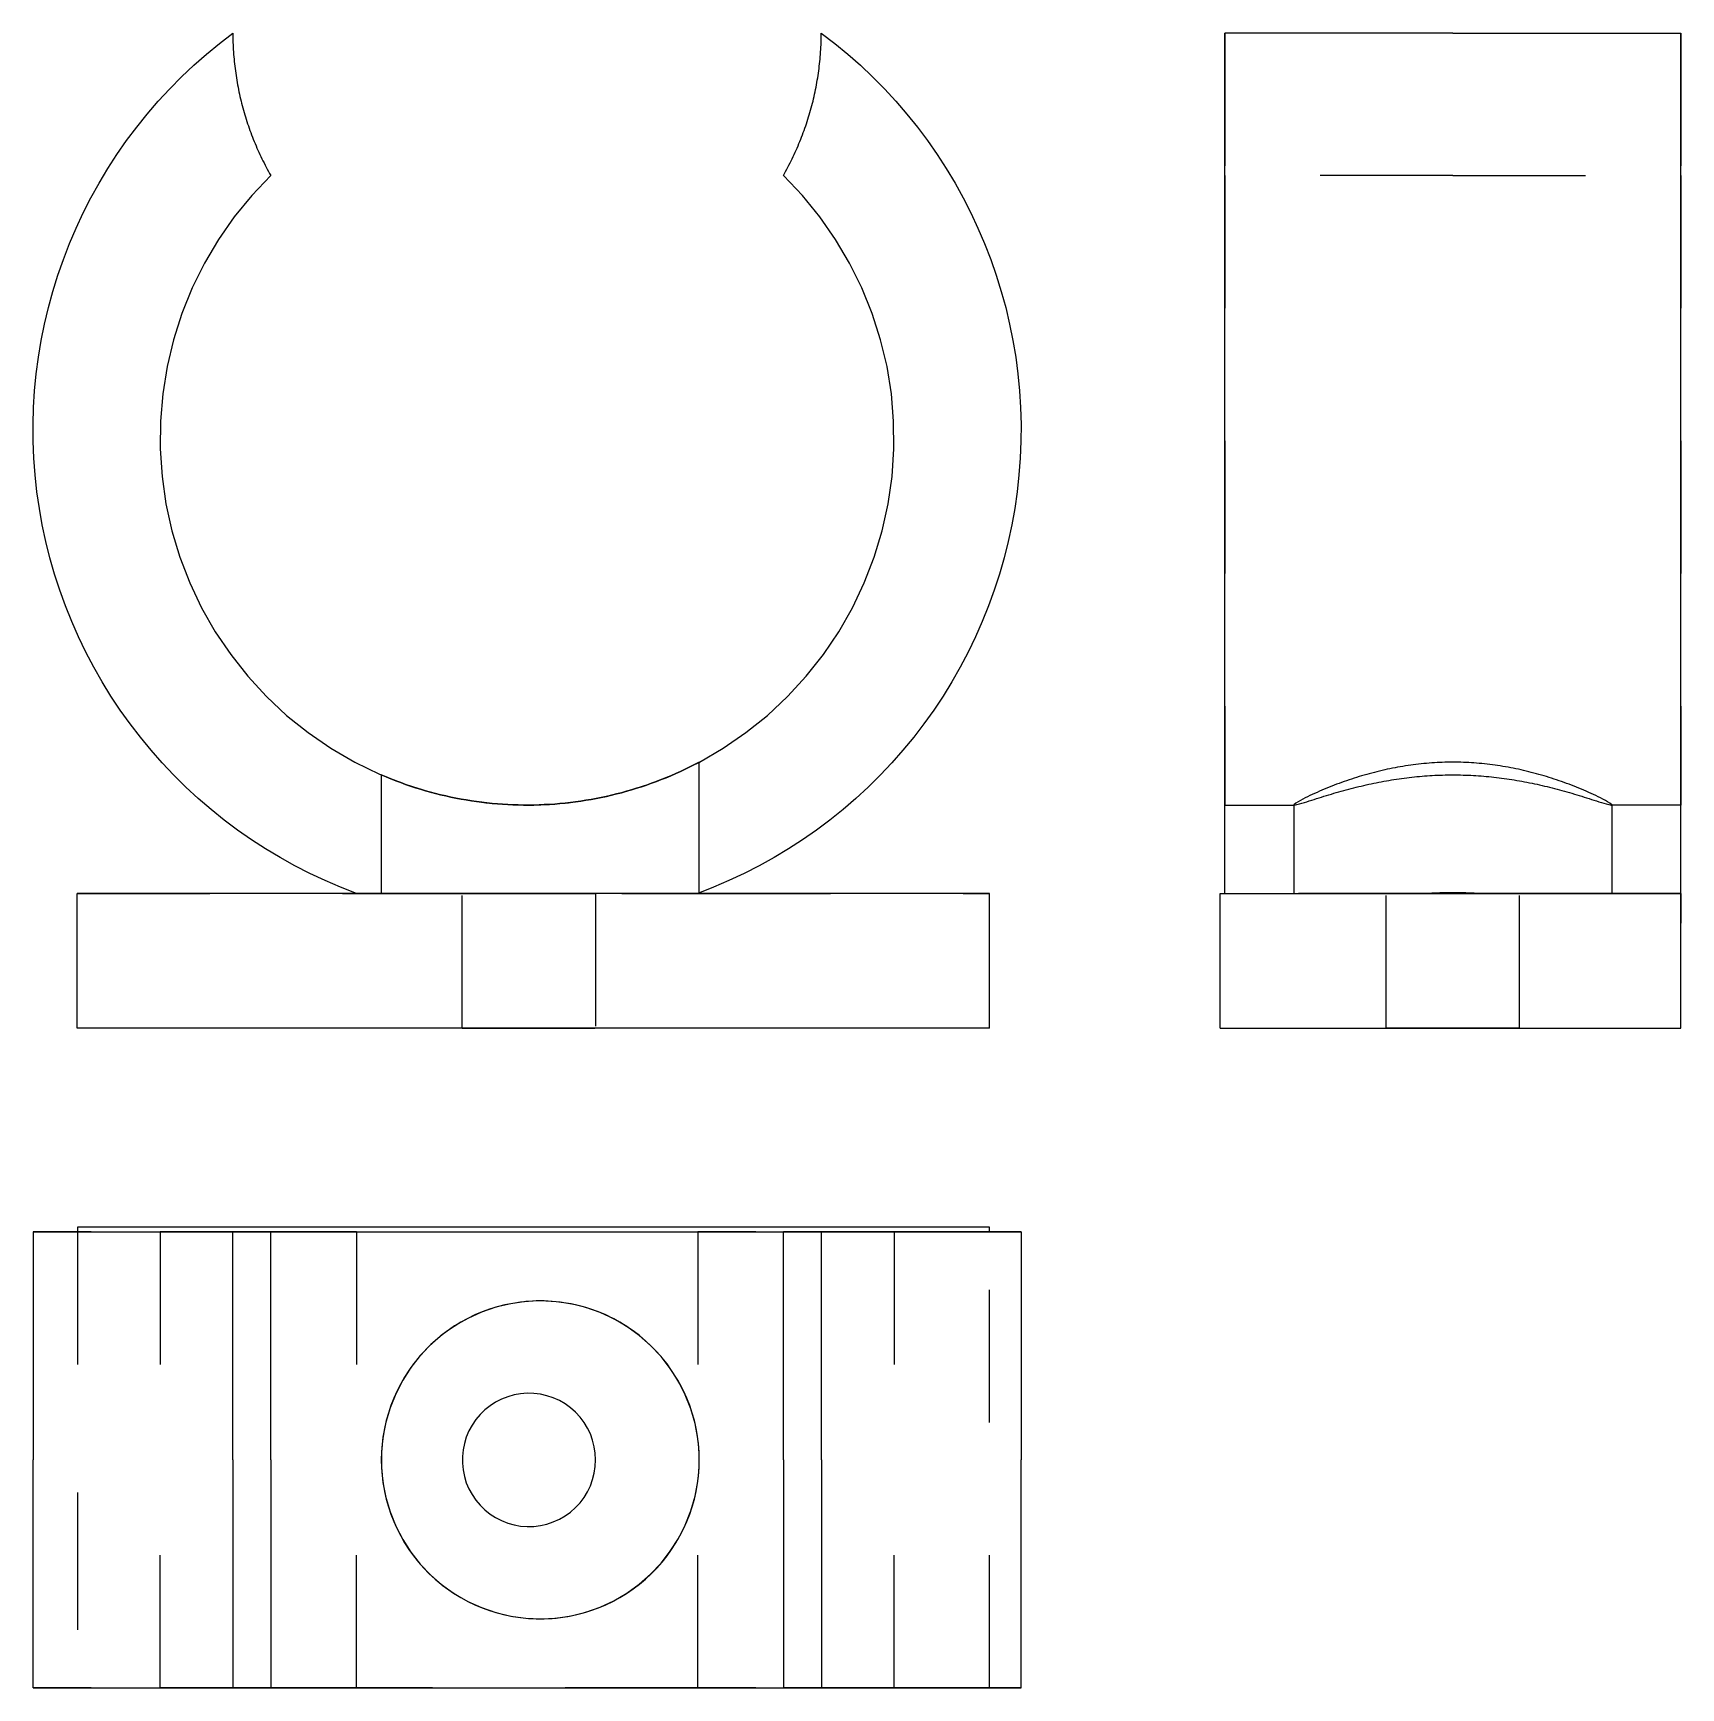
# Model space of a CAD drawing. Extents: x 0 to 1.24, y 0 to 1.25.
import ezdxf

# ---------------------------------------------------------------- set-up
doc = ezdxf.new("R2010")
doc.units = 0
doc.linetypes.add('HIDDEN', pattern=[0.037501, 0.025013, -0.012488])
for name, color, linetype in [('FRONT', 7, 'CONTINUOUS'), ('FRONT_HID', 7, 'HIDDEN'), ('LEFT', 7, 'CONTINUOUS'), ('LEFT_HID', 7, 'HIDDEN'), ('TOP', 7, 'CONTINUOUS'), ('TOP_HID', 7, 'HIDDEN')]:
    doc.layers.add(name, color=color, linetype=linetype)

msp = doc.modelspace()

# ---------------------------------------------------------------- linework, layer by layer
at = {"layer": 'FRONT'}
for p, q in [((0.140431, 1.239624), (0.150508, 1.247368)), ((0.150508, 1.247368), (0.150521, 1.245586)), ((0.594081, 1.245586), (0.594094, 1.247368)), ((0.594094, 1.247368), (0.604171, 1.239624)), ((0.130623, 1.231541), (0.140431, 1.239624)), ((0.150521, 1.245586), (0.150548, 1.243803)), ((0.150548, 1.243803), (0.150589, 1.242021)), ((0.150589, 1.242021), (0.150645, 1.240239)), ((0.150645, 1.240239), (0.150716, 1.238458)), ((0.150716, 1.238458), (0.150802, 1.236677)), ((0.150802, 1.236677), (0.150901, 1.234898)), ((0.150901, 1.234898), (0.151016, 1.233119)), ((0.593586, 1.233119), (0.5937, 1.234898)), ((0.5937, 1.234898), (0.5938, 1.236677)), ((0.5938, 1.236677), (0.593886, 1.238458)), ((0.593886, 1.238458), (0.593956, 1.240239)), ((0.593956, 1.240239), (0.594013, 1.242021)), ((0.594013, 1.242021), (0.594054, 1.243803)), ((0.594054, 1.243803), (0.594081, 1.245586)), ((0.604171, 1.239624), (0.613978, 1.231541)), ((0.111865, 1.214394), (0.121098, 1.223128)), ((0.121098, 1.223128), (0.130623, 1.231541)), ((0.151016, 1.233119), (0.151145, 1.231341)), ((0.151145, 1.231341), (0.151289, 1.229564)), ((0.151289, 1.229564), (0.151447, 1.227788)), ((0.151447, 1.227788), (0.151619, 1.226014)), ((0.151619, 1.226014), (0.151806, 1.224241)), ((0.151806, 1.224241), (0.152008, 1.22247)), ((0.152008, 1.22247), (0.152224, 1.2207)), ((0.592378, 1.2207), (0.592594, 1.22247)), ((0.592594, 1.22247), (0.592796, 1.224241)), ((0.592796, 1.224241), (0.592983, 1.226014)), ((0.592983, 1.226014), (0.593155, 1.227788)), ((0.593155, 1.227788), (0.593313, 1.229564)), ((0.593313, 1.229564), (0.593457, 1.231341)), ((0.593457, 1.231341), (0.593586, 1.233119)), ((0.613978, 1.231541), (0.623504, 1.223128)), ((0.623504, 1.223128), (0.632737, 1.214394)), ((0.102935, 1.20535), (0.111865, 1.214394)), ((0.152224, 1.2207), (0.152455, 1.218933)), ((0.152455, 1.218933), (0.1527, 1.217167)), ((0.1527, 1.217167), (0.152959, 1.215403)), ((0.152959, 1.215403), (0.153233, 1.213642)), ((0.153233, 1.213642), (0.153521, 1.211882)), ((0.153521, 1.211882), (0.153824, 1.210126)), ((0.153824, 1.210126), (0.154141, 1.208371)), ((0.590461, 1.208371), (0.590778, 1.210126)), ((0.590778, 1.210126), (0.591081, 1.211882)), ((0.591081, 1.211882), (0.591369, 1.213642)), ((0.591369, 1.213642), (0.591643, 1.215403)), ((0.591643, 1.215403), (0.591902, 1.217167)), ((0.591902, 1.217167), (0.592147, 1.218933)), ((0.592147, 1.218933), (0.592378, 1.2207)), ((0.632737, 1.214394), (0.641667, 1.20535)), ((0.09432, 1.196007), (0.102935, 1.20535)), ((0.154141, 1.208371), (0.154472, 1.20662)), ((0.154472, 1.20662), (0.154818, 1.204871)), ((0.154818, 1.204871), (0.155178, 1.203125)), ((0.155178, 1.203125), (0.155552, 1.201382)), ((0.155552, 1.201382), (0.155941, 1.199642)), ((0.155941, 1.199642), (0.156343, 1.197906)), ((0.156343, 1.197906), (0.15676, 1.196172)), ((0.587841, 1.196172), (0.588258, 1.197906)), ((0.588258, 1.197906), (0.588661, 1.199642)), ((0.588661, 1.199642), (0.58905, 1.201382)), ((0.58905, 1.201382), (0.589424, 1.203125)), ((0.589424, 1.203125), (0.589784, 1.204871)), ((0.589784, 1.204871), (0.59013, 1.20662)), ((0.59013, 1.20662), (0.590461, 1.208371)), ((0.641667, 1.20535), (0.650282, 1.196007)), ((0.07807, 1.176466), (0.086028, 1.186375)), ((0.086028, 1.186375), (0.09432, 1.196007)), ((0.15676, 1.196172), (0.157191, 1.194443)), ((0.157191, 1.194443), (0.157637, 1.192717)), ((0.157637, 1.192717), (0.158096, 1.190994)), ((0.158096, 1.190994), (0.158569, 1.189275)), ((0.158569, 1.189275), (0.159057, 1.187561)), ((0.159057, 1.187561), (0.159558, 1.18585)), ((0.159558, 1.18585), (0.160074, 1.184143)), ((0.584528, 1.184143), (0.585044, 1.18585)), ((0.585044, 1.18585), (0.585545, 1.187561)), ((0.585545, 1.187561), (0.586032, 1.189275)), ((0.586032, 1.189275), (0.586506, 1.190994)), ((0.586506, 1.190994), (0.586965, 1.192717)), ((0.586965, 1.192717), (0.58741, 1.194443)), ((0.58741, 1.194443), (0.587841, 1.196172)), ((0.650282, 1.196007), (0.658574, 1.186375)), ((0.658574, 1.186375), (0.666532, 1.176466)), ((0.070454, 1.166291), (0.07807, 1.176466)), ((0.160074, 1.184143), (0.160603, 1.182441)), ((0.160603, 1.182441), (0.161146, 1.180743)), ((0.161146, 1.180743), (0.161704, 1.17905)), ((0.161704, 1.17905), (0.162275, 1.177361)), ((0.162275, 1.177361), (0.162859, 1.175677)), ((0.162859, 1.175677), (0.163458, 1.173998)), ((0.163458, 1.173998), (0.16407, 1.172324)), ((0.580532, 1.172324), (0.581144, 1.173998)), ((0.581144, 1.173998), (0.581742, 1.175677)), ((0.581742, 1.175677), (0.582327, 1.177361)), ((0.582327, 1.177361), (0.582898, 1.17905)), ((0.582898, 1.17905), (0.583455, 1.180743)), ((0.583455, 1.180743), (0.583999, 1.182441)), ((0.583999, 1.182441), (0.584528, 1.184143)), ((0.666532, 1.176466), (0.674147, 1.166291)), ((0.063191, 1.155862), (0.070454, 1.166291)), ((0.16407, 1.172324), (0.164696, 1.170655)), ((0.164696, 1.170655), (0.165336, 1.168991)), ((0.165336, 1.168991), (0.165989, 1.167332)), ((0.165989, 1.167332), (0.166656, 1.165679)), ((0.166656, 1.165679), (0.167336, 1.164031)), ((0.167336, 1.164031), (0.16803, 1.162389)), ((0.16803, 1.162389), (0.168737, 1.160752)), ((0.168737, 1.160752), (0.169457, 1.159122)), ((0.575145, 1.159122), (0.575865, 1.160752)), ((0.575865, 1.160752), (0.576572, 1.162389)), ((0.576572, 1.162389), (0.577266, 1.164031)), ((0.577266, 1.164031), (0.577946, 1.165679)), ((0.577946, 1.165679), (0.578613, 1.167332)), ((0.578613, 1.167332), (0.579266, 1.168991)), ((0.579266, 1.168991), (0.579906, 1.170655)), ((0.579906, 1.170655), (0.580532, 1.172324)), ((0.674147, 1.166291), (0.681411, 1.155862)), ((0.056287, 1.145191), (0.063191, 1.155862)), ((0.169457, 1.159122), (0.170191, 1.157497)), ((0.170191, 1.157497), (0.170938, 1.155878)), ((0.170938, 1.155878), (0.171698, 1.154266)), ((0.171698, 1.154266), (0.172472, 1.15266)), ((0.172472, 1.15266), (0.173258, 1.15106)), ((0.173258, 1.15106), (0.174058, 1.149467)), ((0.174058, 1.149467), (0.17487, 1.14788)), ((0.17487, 1.14788), (0.175696, 1.1463)), ((0.568906, 1.1463), (0.569732, 1.14788)), ((0.569732, 1.14788), (0.570544, 1.149467)), ((0.570544, 1.149467), (0.571344, 1.15106)), ((0.571344, 1.15106), (0.57213, 1.15266)), ((0.57213, 1.15266), (0.572904, 1.154266)), ((0.572904, 1.154266), (0.573664, 1.155878)), ((0.573664, 1.155878), (0.574411, 1.157497)), ((0.574411, 1.157497), (0.575145, 1.159122)), ((0.681411, 1.155862), (0.688315, 1.145191)), ((0.049752, 1.134291), (0.056287, 1.145191)), ((0.179127, 1.140049), (0.164801, 1.124979)), ((0.175696, 1.1463), (0.176534, 1.144727)), ((0.176534, 1.144727), (0.177386, 1.143161)), ((0.177386, 1.143161), (0.17825, 1.141601)), ((0.17825, 1.141601), (0.179127, 1.140049)), ((0.565475, 1.140049), (0.566352, 1.141601)), ((0.579801, 1.124979), (0.565475, 1.140049)), ((0.566352, 1.141601), (0.567216, 1.143161)), ((0.567216, 1.143161), (0.568067, 1.144727)), ((0.568067, 1.144727), (0.568906, 1.1463)), ((0.688315, 1.145191), (0.69485, 1.134291)), ((0.037816, 1.111854), (0.043593, 1.123174)), ((0.043593, 1.123174), (0.049752, 1.134291)), ((0.164801, 1.124979), (0.151648, 1.108875)), ((0.592954, 1.108875), (0.579801, 1.124979)), ((0.69485, 1.134291), (0.701009, 1.123174)), ((0.701009, 1.123174), (0.706786, 1.111854)), ((0.03243, 1.100342), (0.037816, 1.111854)), ((0.706786, 1.111854), (0.712172, 1.100342)), ((0.027439, 1.088654), (0.03243, 1.100342)), ((0.151648, 1.108875), (0.139741, 1.091829)), ((0.604861, 1.091829), (0.592954, 1.108875)), ((0.712172, 1.100342), (0.717163, 1.088654)), ((0.02285, 1.076802), (0.027439, 1.088654)), ((0.139741, 1.091829), (0.129149, 1.073936)), ((0.615453, 1.073936), (0.604861, 1.091829)), ((0.717163, 1.088654), (0.721752, 1.076802)), ((0.018668, 1.064801), (0.02285, 1.076802)), ((0.129149, 1.073936), (0.119931, 1.055298)), ((0.624671, 1.055298), (0.615453, 1.073936)), ((0.721752, 1.076802), (0.725933, 1.064801)), ((0.014899, 1.052663), (0.018668, 1.064801)), ((0.725933, 1.064801), (0.729703, 1.052663)), ((0.011546, 1.040404), (0.014899, 1.052663)), ((0.119931, 1.055298), (0.112139, 1.036021)), ((0.632463, 1.036021), (0.624671, 1.055298)), ((0.729703, 1.052663), (0.733056, 1.040404)), ((0.008613, 1.028038), (0.011546, 1.040404)), ((0.112139, 1.036021), (0.105817, 1.016212)), ((0.638785, 1.016212), (0.632463, 1.036021)), ((0.733056, 1.040404), (0.735989, 1.028038)), ((0.006104, 1.015579), (0.008613, 1.028038)), ((0.735989, 1.028038), (0.738498, 1.015579)), ((0.004022, 1.003042), (0.006104, 1.015579)), ((0.105817, 1.016212), (0.101, 0.995985)), ((0.643602, 0.995985), (0.638785, 1.016212)), ((0.738498, 1.015579), (0.74058, 1.003042)), ((0.002368, 0.99044), (0.004022, 1.003042)), ((0.74058, 1.003042), (0.742234, 0.99044)), ((0.001146, 0.97779), (0.002368, 0.99044)), ((0.101, 0.995985), (0.097717, 0.975453)), ((0.646885, 0.975453), (0.643602, 0.995985)), ((0.742234, 0.99044), (0.743456, 0.97779)), ((0.000356, 0.965105), (0.001146, 0.97779)), ((0.097717, 0.975453), (0.095986, 0.954732)), ((0.648616, 0.954732), (0.646885, 0.975453)), ((0.743456, 0.97779), (0.744246, 0.965105)), ((0, 0.952401), (0.000356, 0.965105)), ((0.744246, 0.965105), (0.744602, 0.952401)), ((0.000077, 0.939692), (0, 0.952401)), ((0.095986, 0.954732), (0.095816, 0.93394)), ((0.648786, 0.93394), (0.648616, 0.954732)), ((0.744602, 0.952401), (0.744524, 0.939692)), ((0.000589, 0.926993), (0.000077, 0.939692)), ((0.744524, 0.939692), (0.744013, 0.926993)), ((0.001533, 0.914319), (0.000589, 0.926993)), ((0.095816, 0.93394), (0.097208, 0.913194)), ((0.647394, 0.913194), (0.648786, 0.93394)), ((0.744013, 0.926993), (0.743069, 0.914319)), ((0.002909, 0.901685), (0.001533, 0.914319)), ((0.097208, 0.913194), (0.100155, 0.892611)), ((0.644447, 0.892611), (0.647394, 0.913194)), ((0.743069, 0.914319), (0.741693, 0.901685)), ((0.004716, 0.889105), (0.002909, 0.901685)), ((0.741693, 0.901685), (0.739886, 0.889105)), ((0.006951, 0.876593), (0.004716, 0.889105)), ((0.100155, 0.892611), (0.104639, 0.872307)), ((0.639963, 0.872307), (0.644447, 0.892611)), ((0.739886, 0.889105), (0.737651, 0.876593)), ((0.009612, 0.864166), (0.006951, 0.876593)), ((0.737651, 0.876593), (0.73499, 0.864166)), ((0.012695, 0.851836), (0.009612, 0.864166)), ((0.104639, 0.872307), (0.110636, 0.852398)), ((0.633966, 0.852398), (0.639963, 0.872307)), ((0.73499, 0.864166), (0.731907, 0.851836)), ((0.016197, 0.839619), (0.012695, 0.851836)), ((0.110636, 0.852398), (0.118112, 0.832995)), ((0.62649, 0.832995), (0.633966, 0.852398)), ((0.731907, 0.851836), (0.728405, 0.839619)), ((0.020115, 0.827529), (0.016197, 0.839619)), ((0.728405, 0.839619), (0.724487, 0.827529)), ((0.024442, 0.815579), (0.020115, 0.827529)), ((0.118112, 0.832995), (0.127024, 0.814209)), ((0.617578, 0.814209), (0.62649, 0.832995)), ((0.724487, 0.827529), (0.72016, 0.815579)), ((0.029175, 0.803784), (0.024442, 0.815579)), ((0.127024, 0.814209), (0.137322, 0.796146)), ((0.60728, 0.796146), (0.617578, 0.814209)), ((0.72016, 0.815579), (0.715427, 0.803784)), ((0.034308, 0.792157), (0.029175, 0.803784)), ((0.715427, 0.803784), (0.710294, 0.792157)), ((0.039834, 0.780713), (0.034308, 0.792157)), ((0.137322, 0.796146), (0.148948, 0.778907)), ((0.595654, 0.778907), (0.60728, 0.796146)), ((0.710294, 0.792157), (0.704767, 0.780713)), ((0.045748, 0.769463), (0.039834, 0.780713)), ((0.148948, 0.778907), (0.161836, 0.76259)), ((0.582766, 0.76259), (0.595654, 0.778907)), ((0.704767, 0.780713), (0.698853, 0.769463)), ((0.052043, 0.758422), (0.045748, 0.769463)), ((0.161836, 0.76259), (0.175913, 0.747287)), ((0.568689, 0.747287), (0.582766, 0.76259)), ((0.698853, 0.769463), (0.692559, 0.758422)), ((0.058711, 0.747602), (0.052043, 0.758422)), ((0.692559, 0.758422), (0.685891, 0.747602)), ((0.065744, 0.737017), (0.058711, 0.747602)), ((0.073134, 0.726677), (0.065744, 0.737017)), ((0.175913, 0.747287), (0.1911, 0.733085)), ((0.553502, 0.733085), (0.568689, 0.747287)), ((0.678858, 0.737017), (0.671468, 0.726677)), ((0.685891, 0.747602), (0.678858, 0.737017)), ((0.080873, 0.716595), (0.073134, 0.726677)), ((0.1911, 0.733085), (0.207311, 0.720064)), ((0.537291, 0.720064), (0.553502, 0.733085)), ((0.671468, 0.726677), (0.663729, 0.716595)), ((0.088951, 0.706784), (0.080873, 0.716595)), ((0.207311, 0.720064), (0.224455, 0.708298)), ((0.520147, 0.708298), (0.537291, 0.720064)), ((0.663729, 0.716595), (0.655651, 0.706784)), ((0.097359, 0.697254), (0.088951, 0.706784)), ((0.224455, 0.708298), (0.242433, 0.697852)), ((0.502169, 0.697852), (0.520147, 0.708298)), ((0.655651, 0.706784), (0.647242, 0.697254)), ((0.106088, 0.688017), (0.097359, 0.697254)), ((0.115127, 0.679082), (0.106088, 0.688017)), ((0.242433, 0.697852), (0.261146, 0.688787)), ((0.261146, 0.688787), (0.280487, 0.681152)), ((0.262433, 0.688226), (0.266057, 0.686688)), ((0.266057, 0.686688), (0.262433, 0.688226)), ((0.266057, 0.686688), (0.269703, 0.685201)), ((0.269703, 0.685201), (0.266057, 0.686688)), ((0.464115, 0.681152), (0.483456, 0.688787)), ((0.473472, 0.684636), (0.477127, 0.686102)), ((0.477127, 0.686102), (0.473472, 0.684636)), ((0.477127, 0.686102), (0.48076, 0.68762)), ((0.48076, 0.68762), (0.477127, 0.686102)), ((0.48076, 0.68762), (0.484371, 0.68919)), ((0.484371, 0.68919), (0.48076, 0.68762)), ((0.483456, 0.688787), (0.502169, 0.697852)), ((0.484371, 0.68919), (0.487959, 0.690811)), ((0.487959, 0.690811), (0.484371, 0.68919)), ((0.487959, 0.690811), (0.491524, 0.692483)), ((0.491524, 0.692483), (0.487959, 0.690811)), ((0.491524, 0.692483), (0.495065, 0.694205)), ((0.495065, 0.694205), (0.491524, 0.692483)), ((0.495065, 0.694205), (0.49858, 0.695978)), ((0.49858, 0.695978), (0.495065, 0.694205)), ((0.49858, 0.695978), (0.502071, 0.6978)), ((0.502071, 0.6978), (0.49858, 0.695978)), ((0.638513, 0.688017), (0.629474, 0.679082)), ((0.647242, 0.697254), (0.638513, 0.688017)), ((0.124466, 0.670462), (0.115127, 0.679082)), ((0.269703, 0.685201), (0.27337, 0.683767)), ((0.27337, 0.683767), (0.269703, 0.685201)), ((0.27337, 0.683767), (0.277057, 0.682385)), ((0.277057, 0.682385), (0.27337, 0.683767)), ((0.277057, 0.682385), (0.280763, 0.681055)), ((0.280763, 0.681055), (0.277057, 0.682385)), ((0.280487, 0.681152), (0.300346, 0.674993)), ((0.280763, 0.681055), (0.284488, 0.679779)), ((0.284488, 0.679779), (0.280763, 0.681055)), ((0.284488, 0.679779), (0.28823, 0.678555)), ((0.28823, 0.678555), (0.284488, 0.679779)), ((0.28823, 0.678555), (0.29199, 0.677385)), ((0.29199, 0.677385), (0.28823, 0.678555)), ((0.29199, 0.677385), (0.295766, 0.676269)), ((0.295766, 0.676269), (0.29199, 0.677385)), ((0.295766, 0.676269), (0.299557, 0.675206)), ((0.299557, 0.675206), (0.295766, 0.676269)), ((0.299557, 0.675206), (0.303363, 0.674198)), ((0.303363, 0.674198), (0.299557, 0.675206)), ((0.300346, 0.674993), (0.320612, 0.670342)), ((0.303363, 0.674198), (0.307183, 0.673244)), ((0.307183, 0.673244), (0.303363, 0.674198)), ((0.42399, 0.670342), (0.444256, 0.674993)), ((0.435927, 0.672887), (0.439752, 0.67382)), ((0.439752, 0.67382), (0.435927, 0.672887)), ((0.439752, 0.67382), (0.443564, 0.674807)), ((0.443564, 0.674807), (0.439752, 0.67382)), ((0.443564, 0.674807), (0.447361, 0.675849)), ((0.447361, 0.675849), (0.443564, 0.674807)), ((0.444256, 0.674993), (0.464115, 0.681152)), ((0.447361, 0.675849), (0.451143, 0.676944)), ((0.451143, 0.676944), (0.447361, 0.675849)), ((0.451143, 0.676944), (0.454909, 0.678093)), ((0.454909, 0.678093), (0.451143, 0.676944)), ((0.454909, 0.678093), (0.458658, 0.679296)), ((0.458658, 0.679296), (0.454909, 0.678093)), ((0.458658, 0.679296), (0.46239, 0.680552)), ((0.46239, 0.680552), (0.458658, 0.679296)), ((0.46239, 0.680552), (0.466103, 0.68186)), ((0.466103, 0.68186), (0.46239, 0.680552)), ((0.466103, 0.68186), (0.469798, 0.683222)), ((0.469798, 0.683222), (0.466103, 0.68186)), ((0.469798, 0.683222), (0.473472, 0.684636)), ((0.473472, 0.684636), (0.469798, 0.683222)), ((0.629474, 0.679082), (0.620136, 0.670462)), ((0.134094, 0.662165), (0.124466, 0.670462)), ((0.143999, 0.654202), (0.134094, 0.662165)), ((0.307183, 0.673244), (0.311016, 0.672344)), ((0.311016, 0.672344), (0.307183, 0.673244)), ((0.311016, 0.672344), (0.314862, 0.671499)), ((0.314862, 0.671499), (0.311016, 0.672344)), ((0.314862, 0.671499), (0.318719, 0.670709)), ((0.318719, 0.670709), (0.314862, 0.671499)), ((0.318719, 0.670709), (0.322587, 0.669974)), ((0.322587, 0.669974), (0.318719, 0.670709)), ((0.320612, 0.670342), (0.34117, 0.667227)), ((0.322587, 0.669974), (0.326466, 0.669294)), ((0.326466, 0.669294), (0.322587, 0.669974)), ((0.326466, 0.669294), (0.330353, 0.668669)), ((0.330353, 0.668669), (0.326466, 0.669294)), ((0.330353, 0.668669), (0.334249, 0.668099)), ((0.334249, 0.668099), (0.330353, 0.668669)), ((0.334249, 0.668099), (0.338153, 0.667586)), ((0.338153, 0.667586), (0.334249, 0.668099)), ((0.338153, 0.667586), (0.342064, 0.667127)), ((0.342064, 0.667127), (0.338153, 0.667586)), ((0.34117, 0.667227), (0.361905, 0.665665)), ((0.342064, 0.667127), (0.34598, 0.666725)), ((0.34598, 0.666725), (0.342064, 0.667127)), ((0.34598, 0.666725), (0.349902, 0.666378)), ((0.349902, 0.666378), (0.34598, 0.666725)), ((0.349902, 0.666378), (0.353829, 0.666087)), ((0.353829, 0.666087), (0.349902, 0.666378)), ((0.353829, 0.666087), (0.357759, 0.665852)), ((0.357759, 0.665852), (0.353829, 0.666087)), ((0.357759, 0.665852), (0.361693, 0.665673)), ((0.361693, 0.665673), (0.357759, 0.665852)), ((0.361693, 0.665673), (0.365628, 0.66555)), ((0.365628, 0.66555), (0.361693, 0.665673)), ((0.361905, 0.665665), (0.382697, 0.665665)), ((0.365628, 0.66555), (0.369565, 0.665483)), ((0.369565, 0.665483), (0.365628, 0.66555)), ((0.369565, 0.665483), (0.373503, 0.665472)), ((0.373503, 0.665472), (0.369565, 0.665483)), ((0.373503, 0.665472), (0.37744, 0.665517)), ((0.37744, 0.665517), (0.373503, 0.665472)), ((0.37744, 0.665517), (0.381376, 0.665619)), ((0.381376, 0.665619), (0.37744, 0.665517)), ((0.381376, 0.665619), (0.38531, 0.665776)), ((0.38531, 0.665776), (0.381376, 0.665619)), ((0.382697, 0.665665), (0.403431, 0.667227)), ((0.38531, 0.665776), (0.389242, 0.665989)), ((0.389242, 0.665989), (0.38531, 0.665776)), ((0.389242, 0.665989), (0.39317, 0.666258)), ((0.39317, 0.666258), (0.389242, 0.665989)), ((0.39317, 0.666258), (0.397094, 0.666583)), ((0.397094, 0.666583), (0.39317, 0.666258)), ((0.397094, 0.666583), (0.401013, 0.666964)), ((0.401013, 0.666964), (0.397094, 0.666583)), ((0.401013, 0.666964), (0.404926, 0.6674)), ((0.404926, 0.6674), (0.401013, 0.666964)), ((0.403431, 0.667227), (0.42399, 0.670342)), ((0.404926, 0.6674), (0.408832, 0.667893)), ((0.408832, 0.667893), (0.404926, 0.6674)), ((0.408832, 0.667893), (0.412732, 0.66844)), ((0.412732, 0.66844), (0.408832, 0.667893)), ((0.412732, 0.66844), (0.416622, 0.669044)), ((0.416622, 0.669044), (0.412732, 0.66844)), ((0.416622, 0.669044), (0.420504, 0.669702)), ((0.420504, 0.669702), (0.416622, 0.669044)), ((0.420504, 0.669702), (0.424377, 0.670416)), ((0.424377, 0.670416), (0.420504, 0.669702)), ((0.424377, 0.670416), (0.428238, 0.671185)), ((0.428238, 0.671185), (0.424377, 0.670416)), ((0.428238, 0.671185), (0.432089, 0.672008)), ((0.432089, 0.672008), (0.428238, 0.671185)), ((0.432089, 0.672008), (0.435927, 0.672887)), ((0.435927, 0.672887), (0.432089, 0.672008)), ((0.610508, 0.662165), (0.600603, 0.654202)), ((0.620136, 0.670462), (0.610508, 0.662165)), ((0.15417, 0.646581), (0.143999, 0.654202)), ((0.600603, 0.654202), (0.590432, 0.646581)), ((0.164595, 0.639312), (0.15417, 0.646581)), ((0.175262, 0.632403), (0.164595, 0.639312)), ((0.580007, 0.639312), (0.56934, 0.632403)), ((0.590432, 0.646581), (0.580007, 0.639312)), ((0.186159, 0.625863), (0.175262, 0.632403)), ((0.197273, 0.619697), (0.186159, 0.625863)), ((0.558443, 0.625863), (0.547329, 0.619697)), ((0.56934, 0.632403), (0.558443, 0.625863)), ((0.208591, 0.613915), (0.197273, 0.619697)), ((0.220099, 0.608523), (0.208591, 0.613915)), ((0.536011, 0.613915), (0.524503, 0.608523)), ((0.547329, 0.619697), (0.536011, 0.613915)), ((0.720821, 0.598931), (0.033321, 0.598931)), ((0.033321, 0.497368), (0.033321, 0.598931)), ((0.231785, 0.603526), (0.220099, 0.608523)), ((0.243634, 0.598931), (0.231785, 0.603526)), ((0.512817, 0.603526), (0.500968, 0.598931)), ((0.524503, 0.608523), (0.512817, 0.603526)), ((0.720821, 0.497368), (0.720821, 0.598931)), ((0.720821, 0.497368), (0.033321, 0.497368))]:
    msp.add_line(p, q, dxfattribs=at)
at = {"layer": 'FRONT_HID', "linetype": 'HIDDEN'}
for p, q in [((0.262433, 0.688226), (0.262433, 0.598931)), ((0.502071, 0.599339), (0.502071, 0.6978)), ((0.033321, 0.598931), (0.243634, 0.598931)), ((0.243634, 0.598931), (0.500968, 0.598931)), ((0.500968, 0.598931), (0.262433, 0.598931)), ((0.262433, 0.598931), (0.500968, 0.598931)), ((0.423946, 0.598931), (0.323452, 0.598931)), ((0.323452, 0.598931), (0.423946, 0.598931)), ((0.323452, 0.497368), (0.323452, 0.598931)), ((0.423946, 0.598931), (0.423946, 0.497368)), ((0.500968, 0.598931), (0.502071, 0.599339)), ((0.502071, 0.599339), (0.500968, 0.598931)), ((0.500968, 0.598931), (0.720821, 0.598931)), ((0.502071, 0.598931), (0.500968, 0.598931)), ((0.500968, 0.598931), (0.502071, 0.598931)), ((0.423946, 0.497368), (0.323452, 0.497368)), ((0.323452, 0.497368), (0.423946, 0.497368))]:
    msp.add_line(p, q, dxfattribs=at)
at = {"layer": 'LEFT'}
for p, q in [((0.89822, 0.598931), (0.89822, 1.247368)), ((1.070095, 1.247368), (0.89822, 1.247368)), ((1.070095, 1.247368), (1.24197, 1.247368)), ((1.24197, 0.598931), (1.24197, 1.247368)), ((0.894602, 0.598931), (1.24197, 0.598931)), ((0.894602, 0.497368), (0.894602, 0.598931)), ((1.24197, 0.497368), (1.24197, 0.598931)), ((0.894602, 0.497368), (1.24197, 0.497368))]:
    msp.add_line(p, q, dxfattribs=at)
at = {"layer": 'LEFT_HID', "linetype": 'HIDDEN'}
for p, q in [((0.89822, 1.247368), (0.89822, 1.140049)), ((0.89822, 1.140049), (0.89822, 1.247368)), ((1.24197, 1.247368), (1.24197, 1.140049)), ((1.24197, 1.140049), (1.24197, 1.247368)), ((0.89822, 1.140049), (0.89822, 0.66547)), ((0.89822, 0.66547), (0.89822, 1.140049)), ((1.070095, 1.140049), (0.89822, 1.140049)), ((1.070095, 1.140049), (0.89822, 1.140049)), ((1.070095, 1.140049), (1.24197, 1.140049)), ((1.070095, 1.140049), (1.24197, 1.140049)), ((1.24197, 1.140049), (1.24197, 0.66547)), ((1.24197, 0.66547), (1.24197, 1.140049)), ((0.997546, 0.686301), (0.995646, 0.685698)), ((0.99945, 0.68689), (0.997546, 0.686301)), ((1.001358, 0.687465), (0.99945, 0.68689)), ((1.003271, 0.688026), (1.001358, 0.687465)), ((1.005187, 0.688572), (1.003271, 0.688026)), ((1.007108, 0.689105), (1.005187, 0.688572)), ((1.009032, 0.689623), (1.007108, 0.689105)), ((1.01096, 0.690127), (1.009032, 0.689623)), ((1.012892, 0.690616), (1.01096, 0.690127)), ((1.014828, 0.69109), (1.012892, 0.690616)), ((1.016768, 0.691549), (1.014828, 0.69109)), ((1.01871, 0.691993), (1.016768, 0.691549)), ((1.020657, 0.692421), (1.01871, 0.691993)), ((1.022607, 0.692835), (1.020657, 0.692421)), ((1.024559, 0.693232), (1.022607, 0.692835)), ((1.026515, 0.693614), (1.024559, 0.693232)), ((1.028475, 0.69398), (1.026515, 0.693614)), ((1.030437, 0.69433), (1.028475, 0.69398)), ((1.032401, 0.694664), (1.030437, 0.69433)), ((1.034369, 0.694982), (1.032401, 0.694664)), ((1.036339, 0.695283), (1.034369, 0.694982)), ((1.035297, 0.686052), (1.037221, 0.686285)), ((1.038312, 0.695568), (1.036339, 0.695283)), ((1.037221, 0.686285), (1.039147, 0.686504)), ((1.040286, 0.695836), (1.038312, 0.695568)), ((1.039147, 0.686504), (1.041074, 0.686711)), ((1.042264, 0.696087), (1.040286, 0.695836)), ((1.041074, 0.686711), (1.043003, 0.686905)), ((1.044243, 0.696321), (1.042264, 0.696087)), ((1.043003, 0.686905), (1.044932, 0.687086)), ((1.046224, 0.696539), (1.044243, 0.696321)), ((1.044932, 0.687086), (1.046863, 0.687254)), ((1.048207, 0.696739), (1.046224, 0.696539)), ((1.046863, 0.687254), (1.048795, 0.687408)), ((1.050191, 0.696923), (1.048207, 0.696739)), ((1.048795, 0.687408), (1.050729, 0.68755)), ((1.052177, 0.697089), (1.050191, 0.696923)), ((1.050729, 0.68755), (1.052663, 0.687678)), ((1.054165, 0.697238), (1.052177, 0.697089)), ((1.052663, 0.687678), (1.054597, 0.687793)), ((1.056153, 0.697369), (1.054165, 0.697238)), ((1.054597, 0.687793), (1.056533, 0.687894)), ((1.058143, 0.697483), (1.056153, 0.697369)), ((1.056533, 0.687894), (1.058469, 0.687982)), ((1.060134, 0.69758), (1.058143, 0.697483)), ((1.058469, 0.687982), (1.060406, 0.688056)), ((1.062125, 0.697659), (1.060134, 0.69758)), ((1.060406, 0.688056), (1.062343, 0.688117)), ((1.064117, 0.697721), (1.062125, 0.697659)), ((1.062343, 0.688117), (1.064281, 0.688165)), ((1.06611, 0.697765), (1.064117, 0.697721)), ((1.064281, 0.688165), (1.066219, 0.688199)), ((1.068102, 0.697791), (1.06611, 0.697765)), ((1.066219, 0.688199), (1.068157, 0.688219)), ((1.070095, 0.6978), (1.068102, 0.697791)), ((1.068157, 0.688219), (1.070095, 0.688226)), ((1.072088, 0.697791), (1.070095, 0.6978)), ((1.070095, 0.688226), (1.072034, 0.688219)), ((1.072034, 0.688219), (1.073972, 0.688199)), ((1.074081, 0.697765), (1.072088, 0.697791)), ((1.073972, 0.688199), (1.07591, 0.688165)), ((1.076074, 0.697721), (1.074081, 0.697765)), ((1.07591, 0.688165), (1.077847, 0.688117)), ((1.078066, 0.697659), (1.076074, 0.697721)), ((1.077847, 0.688117), (1.079785, 0.688056)), ((1.080057, 0.69758), (1.078066, 0.697659)), ((1.079785, 0.688056), (1.081721, 0.687982)), ((1.082048, 0.697483), (1.080057, 0.69758)), ((1.081721, 0.687982), (1.083658, 0.687894)), ((1.084037, 0.697369), (1.082048, 0.697483)), ((1.083658, 0.687894), (1.085593, 0.687793)), ((1.086026, 0.697238), (1.084037, 0.697369)), ((1.085593, 0.687793), (1.087528, 0.687678)), ((1.088013, 0.697089), (1.086026, 0.697238)), ((1.087528, 0.687678), (1.089462, 0.68755)), ((1.089999, 0.696923), (1.088013, 0.697089)), ((1.089462, 0.68755), (1.091395, 0.687408)), ((1.091984, 0.696739), (1.089999, 0.696923)), ((1.091395, 0.687408), (1.093327, 0.687254)), ((1.093967, 0.696539), (1.091984, 0.696739)), ((1.093327, 0.687254), (1.095258, 0.687086)), ((1.095948, 0.696321), (1.093967, 0.696539)), ((1.095258, 0.687086), (1.097188, 0.686905)), ((1.097927, 0.696087), (1.095948, 0.696321)), ((1.097188, 0.686905), (1.099116, 0.686711)), ((1.099904, 0.695836), (1.097927, 0.696087)), ((1.099116, 0.686711), (1.101044, 0.686504)), ((1.101879, 0.695568), (1.099904, 0.695836)), ((1.101044, 0.686504), (1.102969, 0.686285)), ((1.103852, 0.695283), (1.101879, 0.695568)), ((1.102969, 0.686285), (1.104894, 0.686052)), ((1.105822, 0.694982), (1.103852, 0.695283)), ((1.107789, 0.694664), (1.105822, 0.694982)), ((1.109754, 0.69433), (1.107789, 0.694664)), ((1.111716, 0.69398), (1.109754, 0.69433)), ((1.113675, 0.693614), (1.111716, 0.69398)), ((1.115631, 0.693232), (1.113675, 0.693614)), ((1.117584, 0.692835), (1.115631, 0.693232)), ((1.119534, 0.692421), (1.117584, 0.692835)), ((1.12148, 0.691993), (1.119534, 0.692421)), ((1.123423, 0.691549), (1.12148, 0.691993)), ((1.125362, 0.69109), (1.123423, 0.691549)), ((1.127298, 0.690616), (1.125362, 0.69109)), ((1.12923, 0.690127), (1.127298, 0.690616)), ((1.131159, 0.689623), (1.12923, 0.690127)), ((1.133083, 0.689105), (1.131159, 0.689623)), ((1.135004, 0.688572), (1.133083, 0.689105)), ((1.13692, 0.688026), (1.135004, 0.688572)), ((1.138832, 0.687465), (1.13692, 0.688026)), ((1.140741, 0.68689), (1.138832, 0.687465)), ((1.142645, 0.686301), (1.140741, 0.68689)), ((1.144544, 0.685698), (1.142645, 0.686301)), ((0.965905, 0.674245), (0.964094, 0.673413)), ((0.967723, 0.675062), (0.965905, 0.674245)), ((0.969547, 0.675865), (0.967723, 0.675062)), ((0.971377, 0.676653), (0.969547, 0.675865)), ((0.973213, 0.677428), (0.971377, 0.676653)), ((0.975055, 0.67819), (0.973213, 0.677428)), ((0.976902, 0.678938), (0.975055, 0.67819)), ((0.97667, 0.673233), (0.978527, 0.673789)), ((0.978755, 0.679673), (0.976902, 0.678938)), ((0.978527, 0.673789), (0.980386, 0.674338)), ((0.980612, 0.680395), (0.978755, 0.679673)), ((0.980386, 0.674338), (0.982247, 0.674879)), ((0.982475, 0.681104), (0.980612, 0.680395)), ((0.982247, 0.674879), (0.98411, 0.675412)), ((0.984342, 0.6818), (0.982475, 0.681104)), ((0.98411, 0.675412), (0.985976, 0.675938)), ((0.986215, 0.682483), (0.984342, 0.6818)), ((0.985976, 0.675938), (0.987844, 0.676455)), ((0.988092, 0.683153), (0.986215, 0.682483)), ((0.987844, 0.676455), (0.989715, 0.676963)), ((0.989974, 0.683809), (0.988092, 0.683153)), ((0.989715, 0.676963), (0.991587, 0.677463)), ((0.99186, 0.684452), (0.989974, 0.683809)), ((0.991587, 0.677463), (0.993463, 0.677953)), ((0.993751, 0.685082), (0.99186, 0.684452)), ((0.993463, 0.677953), (0.99534, 0.678434)), ((0.995646, 0.685698), (0.993751, 0.685082)), ((0.99534, 0.678434), (0.99722, 0.678905)), ((0.99722, 0.678905), (0.999103, 0.679367)), ((0.999103, 0.679367), (1.000988, 0.679818)), ((1.000988, 0.679818), (1.002875, 0.680259)), ((1.002875, 0.680259), (1.004765, 0.68069)), ((1.004765, 0.68069), (1.006657, 0.681111)), ((1.006657, 0.681111), (1.008551, 0.681521)), ((1.008551, 0.681521), (1.010448, 0.68192)), ((1.010448, 0.68192), (1.012347, 0.682308)), ((1.012347, 0.682308), (1.014248, 0.682684)), ((1.014248, 0.682684), (1.016152, 0.68305)), ((1.016152, 0.68305), (1.018057, 0.683404)), ((1.018057, 0.683404), (1.019965, 0.683746)), ((1.019965, 0.683746), (1.021875, 0.684077)), ((1.021875, 0.684077), (1.023787, 0.684396)), ((1.023787, 0.684396), (1.025701, 0.684703)), ((1.025701, 0.684703), (1.027616, 0.684997)), ((1.027616, 0.684997), (1.029534, 0.68528)), ((1.029534, 0.68528), (1.031453, 0.68555)), ((1.031453, 0.68555), (1.033374, 0.685807)), ((1.033374, 0.685807), (1.035297, 0.686052)), ((1.104894, 0.686052), (1.106816, 0.685807)), ((1.106816, 0.685807), (1.108737, 0.68555)), ((1.108737, 0.68555), (1.110657, 0.68528)), ((1.110657, 0.68528), (1.112574, 0.684997)), ((1.112574, 0.684997), (1.11449, 0.684703)), ((1.11449, 0.684703), (1.116404, 0.684396)), ((1.116404, 0.684396), (1.118316, 0.684077)), ((1.118316, 0.684077), (1.120225, 0.683746)), ((1.120225, 0.683746), (1.122133, 0.683404)), ((1.122133, 0.683404), (1.124039, 0.68305)), ((1.124039, 0.68305), (1.125942, 0.682684)), ((1.125942, 0.682684), (1.127844, 0.682308)), ((1.127844, 0.682308), (1.129743, 0.68192)), ((1.129743, 0.68192), (1.131639, 0.681521)), ((1.131639, 0.681521), (1.133534, 0.681111)), ((1.133534, 0.681111), (1.135426, 0.68069)), ((1.135426, 0.68069), (1.137316, 0.680259)), ((1.137316, 0.680259), (1.139203, 0.679818)), ((1.139203, 0.679818), (1.141088, 0.679367)), ((1.141088, 0.679367), (1.14297, 0.678905)), ((1.14297, 0.678905), (1.14485, 0.678434)), ((1.14644, 0.685082), (1.144544, 0.685698)), ((1.14485, 0.678434), (1.146728, 0.677953)), ((1.148331, 0.684452), (1.14644, 0.685082)), ((1.146728, 0.677953), (1.148603, 0.677463)), ((1.150217, 0.683809), (1.148331, 0.684452)), ((1.148603, 0.677463), (1.150476, 0.676963)), ((1.152099, 0.683153), (1.150217, 0.683809)), ((1.150476, 0.676963), (1.152346, 0.676455)), ((1.153976, 0.682483), (1.152099, 0.683153)), ((1.152346, 0.676455), (1.154214, 0.675938)), ((1.155848, 0.6818), (1.153976, 0.682483)), ((1.154214, 0.675938), (1.15608, 0.675412)), ((1.157716, 0.681104), (1.155848, 0.6818)), ((1.15608, 0.675412), (1.157943, 0.674879)), ((1.159578, 0.680395), (1.157716, 0.681104)), ((1.157943, 0.674879), (1.159805, 0.674338)), ((1.161436, 0.679673), (1.159578, 0.680395)), ((1.159805, 0.674338), (1.161664, 0.673789)), ((1.163288, 0.678938), (1.161436, 0.679673)), ((1.161664, 0.673789), (1.16352, 0.673233)), ((1.165136, 0.67819), (1.163288, 0.678938)), ((1.166977, 0.677428), (1.165136, 0.67819)), ((1.168813, 0.676653), (1.166977, 0.677428)), ((1.170644, 0.675865), (1.168813, 0.676653)), ((1.172468, 0.675062), (1.170644, 0.675865)), ((1.174286, 0.674245), (1.172468, 0.675062)), ((1.176097, 0.673413), (1.174286, 0.674245)), ((0.89822, 0.66547), (0.95069, 0.66547)), ((0.951739, 0.666954), (0.950276, 0.665649)), ((0.950276, 0.665649), (0.95069, 0.66547)), ((0.950276, 0.665649), (0.950276, 0.598931)), ((0.95069, 0.66547), (0.952596, 0.6658)), ((0.953438, 0.667995), (0.951739, 0.666954)), ((0.952596, 0.6658), (0.954468, 0.666304)), ((0.955176, 0.66897), (0.953438, 0.667995)), ((0.954468, 0.666304), (0.956326, 0.666854)), ((0.956935, 0.669906), (0.955176, 0.66897)), ((0.956326, 0.666854), (0.958178, 0.667426)), ((0.95871, 0.670813), (0.956935, 0.669906)), ((0.958178, 0.667426), (0.960027, 0.668009)), ((0.960495, 0.671699), (0.95871, 0.670813)), ((0.960027, 0.668009), (0.961874, 0.668597)), ((0.962291, 0.672564), (0.960495, 0.671699)), ((0.961874, 0.668597), (0.96372, 0.669187)), ((0.964094, 0.673413), (0.962291, 0.672564)), ((0.96372, 0.669187), (0.965567, 0.669776)), ((0.965567, 0.669776), (0.967414, 0.670363)), ((0.967414, 0.670363), (0.969262, 0.670947)), ((0.969262, 0.670947), (0.971111, 0.671527)), ((0.971111, 0.671527), (0.972963, 0.672101)), ((0.972963, 0.672101), (0.974815, 0.67267)), ((0.974815, 0.67267), (0.97667, 0.673233)), ((1.16352, 0.673233), (1.165375, 0.67267)), ((1.165375, 0.67267), (1.167228, 0.672101)), ((1.167228, 0.672101), (1.169079, 0.671527)), ((1.169079, 0.671527), (1.170929, 0.670947)), ((1.170929, 0.670947), (1.172777, 0.670363)), ((1.172777, 0.670363), (1.174624, 0.669776)), ((1.174624, 0.669776), (1.176471, 0.669187)), ((1.1779, 0.672564), (1.176097, 0.673413)), ((1.176471, 0.669187), (1.178317, 0.668597)), ((1.179695, 0.671699), (1.1779, 0.672564)), ((1.178317, 0.668597), (1.180164, 0.668009)), ((1.181481, 0.670813), (1.179695, 0.671699)), ((1.180164, 0.668009), (1.182012, 0.667426)), ((1.183255, 0.669906), (1.181481, 0.670813)), ((1.182012, 0.667426), (1.183864, 0.666854)), ((1.185015, 0.66897), (1.183255, 0.669906)), ((1.183864, 0.666854), (1.185723, 0.666304)), ((1.186753, 0.667995), (1.185015, 0.66897)), ((1.185723, 0.666304), (1.187594, 0.6658)), ((1.188452, 0.666954), (1.186753, 0.667995)), ((1.187594, 0.6658), (1.1895, 0.66547)), ((1.189914, 0.665649), (1.188452, 0.666954)), ((1.1895, 0.66547), (1.189914, 0.665649)), ((1.24197, 0.66547), (1.1895, 0.66547)), ((1.189914, 0.665649), (1.189914, 0.598931)), ((0.89822, 0.598931), (1.070095, 0.598931)), ((0.89822, 0.598931), (1.053874, 0.598931)), ((1.053874, 0.598931), (0.950276, 0.598931)), ((0.950276, 0.598931), (1.189914, 0.598931)), ((1.070095, 0.598931), (1.019849, 0.598931)), ((1.019849, 0.598931), (1.120342, 0.598931)), ((1.019849, 0.497368), (1.019849, 0.598931)), ((1.054131, 0.598944), (1.053874, 0.598931)), ((1.070095, 0.598931), (1.053874, 0.598931)), ((1.053874, 0.598931), (1.070095, 0.598931)), ((1.054388, 0.598956), (1.054131, 0.598944)), ((1.054646, 0.598969), (1.054388, 0.598956)), ((1.054903, 0.598981), (1.054646, 0.598969)), ((1.05516, 0.598993), (1.054903, 0.598981)), ((1.055418, 0.599005), (1.05516, 0.598993)), ((1.055675, 0.599017), (1.055418, 0.599005)), ((1.055932, 0.599028), (1.055675, 0.599017)), ((1.05619, 0.599039), (1.055932, 0.599028)), ((1.056447, 0.59905), (1.05619, 0.599039)), ((1.056704, 0.599061), (1.056447, 0.59905)), ((1.056962, 0.599072), (1.056704, 0.599061)), ((1.057219, 0.599082), (1.056962, 0.599072)), ((1.057477, 0.599092), (1.057219, 0.599082)), ((1.057734, 0.599102), (1.057477, 0.599092)), ((1.057991, 0.599112), (1.057734, 0.599102)), ((1.058249, 0.599121), (1.057991, 0.599112)), ((1.058506, 0.599131), (1.058249, 0.599121)), ((1.058764, 0.59914), (1.058506, 0.599131)), ((1.059021, 0.599149), (1.058764, 0.59914)), ((1.059278, 0.599158), (1.059021, 0.599149)), ((1.059536, 0.599166), (1.059278, 0.599158)), ((1.059793, 0.599174), (1.059536, 0.599166)), ((1.060051, 0.599183), (1.059793, 0.599174)), ((1.060308, 0.599191), (1.060051, 0.599183)), ((1.060566, 0.599198), (1.060308, 0.599191)), ((1.060823, 0.599206), (1.060566, 0.599198)), ((1.061081, 0.599213), (1.060823, 0.599206)), ((1.061338, 0.59922), (1.061081, 0.599213)), ((1.061596, 0.599227), (1.061338, 0.59922)), ((1.061853, 0.599234), (1.061596, 0.599227)), ((1.062111, 0.59924), (1.061853, 0.599234)), ((1.062368, 0.599247), (1.062111, 0.59924)), ((1.062626, 0.599253), (1.062368, 0.599247)), ((1.062883, 0.599258), (1.062626, 0.599253)), ((1.063141, 0.599264), (1.062883, 0.599258)), ((1.063398, 0.59927), (1.063141, 0.599264)), ((1.063656, 0.599275), (1.063398, 0.59927)), ((1.063913, 0.59928), (1.063656, 0.599275)), ((1.064171, 0.599285), (1.063913, 0.59928)), ((1.064429, 0.599289), (1.064171, 0.599285)), ((1.064686, 0.599294), (1.064429, 0.599289)), ((1.064944, 0.599298), (1.064686, 0.599294)), ((1.065201, 0.599302), (1.064944, 0.599298)), ((1.065459, 0.599306), (1.065201, 0.599302)), ((1.065716, 0.599309), (1.065459, 0.599306)), ((1.065974, 0.599313), (1.065716, 0.599309)), ((1.066232, 0.599316), (1.065974, 0.599313)), ((1.066489, 0.599319), (1.066232, 0.599316)), ((1.066747, 0.599322), (1.066489, 0.599319)), ((1.067004, 0.599324), (1.066747, 0.599322)), ((1.067262, 0.599327), (1.067004, 0.599324)), ((1.067519, 0.599329), (1.067262, 0.599327)), ((1.067777, 0.599331), (1.067519, 0.599329)), ((1.068035, 0.599333), (1.067777, 0.599331)), ((1.068292, 0.599334), (1.068035, 0.599333)), ((1.06855, 0.599335), (1.068292, 0.599334)), ((1.068807, 0.599337), (1.06855, 0.599335)), ((1.069065, 0.599337), (1.068807, 0.599337)), ((1.069323, 0.599338), (1.069065, 0.599337)), ((1.06958, 0.599339), (1.069323, 0.599338)), ((1.069838, 0.599339), (1.06958, 0.599339)), ((1.070095, 0.599339), (1.069838, 0.599339)), ((1.070353, 0.599339), (1.070095, 0.599339)), ((1.24197, 0.598931), (1.070095, 0.598931)), ((1.086317, 0.598931), (1.070095, 0.598931)), ((1.120342, 0.598931), (1.070095, 0.598931)), ((1.086317, 0.598931), (1.070095, 0.598931)), ((1.07061, 0.599339), (1.070353, 0.599339)), ((1.070868, 0.599338), (1.07061, 0.599339)), ((1.071126, 0.599337), (1.070868, 0.599338)), ((1.071383, 0.599337), (1.071126, 0.599337)), ((1.071641, 0.599335), (1.071383, 0.599337)), ((1.071898, 0.599334), (1.071641, 0.599335)), ((1.072156, 0.599333), (1.071898, 0.599334)), ((1.072414, 0.599331), (1.072156, 0.599333)), ((1.072671, 0.599329), (1.072414, 0.599331)), ((1.072929, 0.599327), (1.072671, 0.599329)), ((1.073186, 0.599324), (1.072929, 0.599327)), ((1.073444, 0.599322), (1.073186, 0.599324)), ((1.073701, 0.599319), (1.073444, 0.599322)), ((1.073959, 0.599316), (1.073701, 0.599319)), ((1.074217, 0.599313), (1.073959, 0.599316)), ((1.074474, 0.599309), (1.074217, 0.599313)), ((1.074732, 0.599306), (1.074474, 0.599309)), ((1.074989, 0.599302), (1.074732, 0.599306)), ((1.075247, 0.599298), (1.074989, 0.599302)), ((1.075504, 0.599294), (1.075247, 0.599298)), ((1.075762, 0.599289), (1.075504, 0.599294)), ((1.07602, 0.599285), (1.075762, 0.599289)), ((1.076277, 0.59928), (1.07602, 0.599285)), ((1.076535, 0.599275), (1.076277, 0.59928)), ((1.076792, 0.59927), (1.076535, 0.599275)), ((1.07705, 0.599264), (1.076792, 0.59927)), ((1.077307, 0.599258), (1.07705, 0.599264)), ((1.077565, 0.599253), (1.077307, 0.599258)), ((1.077822, 0.599247), (1.077565, 0.599253)), ((1.07808, 0.59924), (1.077822, 0.599247)), ((1.078337, 0.599234), (1.07808, 0.59924)), ((1.078595, 0.599227), (1.078337, 0.599234)), ((1.078852, 0.59922), (1.078595, 0.599227)), ((1.07911, 0.599213), (1.078852, 0.59922)), ((1.079367, 0.599206), (1.07911, 0.599213)), ((1.079625, 0.599198), (1.079367, 0.599206)), ((1.079882, 0.599191), (1.079625, 0.599198)), ((1.08014, 0.599183), (1.079882, 0.599191)), ((1.080397, 0.599174), (1.08014, 0.599183)), ((1.080655, 0.599166), (1.080397, 0.599174)), ((1.080912, 0.599158), (1.080655, 0.599166)), ((1.08117, 0.599149), (1.080912, 0.599158)), ((1.081427, 0.59914), (1.08117, 0.599149)), ((1.081684, 0.599131), (1.081427, 0.59914)), ((1.081942, 0.599121), (1.081684, 0.599131)), ((1.082199, 0.599112), (1.081942, 0.599121)), ((1.082457, 0.599102), (1.082199, 0.599112)), ((1.082714, 0.599092), (1.082457, 0.599102)), ((1.082971, 0.599082), (1.082714, 0.599092)), ((1.083229, 0.599072), (1.082971, 0.599082)), ((1.083486, 0.599061), (1.083229, 0.599072)), ((1.083744, 0.59905), (1.083486, 0.599061)), ((1.084001, 0.599039), (1.083744, 0.59905)), ((1.084258, 0.599028), (1.084001, 0.599039)), ((1.084516, 0.599017), (1.084258, 0.599028)), ((1.084773, 0.599005), (1.084516, 0.599017)), ((1.08503, 0.598993), (1.084773, 0.599005)), ((1.085288, 0.598981), (1.08503, 0.598993)), ((1.085545, 0.598969), (1.085288, 0.598981)), ((1.085802, 0.598956), (1.085545, 0.598969)), ((1.086059, 0.598944), (1.085802, 0.598956)), ((1.086317, 0.598931), (1.086059, 0.598944)), ((1.24197, 0.598931), (1.086317, 0.598931)), ((1.189914, 0.598931), (1.086317, 0.598931)), ((1.120342, 0.497368), (1.120342, 0.598931)), ((1.24197, 0.598931), (1.24197, 0.598203)), ((1.24197, 0.598203), (1.24197, 0.598931)), ((1.24197, 0.598203), (1.24197, 0.597474)), ((1.24197, 0.597474), (1.24197, 0.598203)), ((1.24197, 0.597474), (1.24197, 0.596746)), ((1.24197, 0.596746), (1.24197, 0.597474)), ((1.24197, 0.596746), (1.24197, 0.596018)), ((1.24197, 0.596018), (1.24197, 0.596746)), ((1.24197, 0.596018), (1.24197, 0.59529)), ((1.24197, 0.59529), (1.24197, 0.596018)), ((1.24197, 0.59529), (1.24197, 0.594562)), ((1.24197, 0.594562), (1.24197, 0.59529)), ((1.24197, 0.594562), (1.24197, 0.593833)), ((1.24197, 0.593833), (1.24197, 0.594562)), ((1.24197, 0.593833), (1.24197, 0.593105)), ((1.24197, 0.593105), (1.24197, 0.593833)), ((1.24197, 0.593105), (1.24197, 0.592377)), ((1.24197, 0.592377), (1.24197, 0.593105)), ((1.24197, 0.592377), (1.24197, 0.591649)), ((1.24197, 0.591649), (1.24197, 0.592377)), ((1.24197, 0.591649), (1.24197, 0.590921)), ((1.24197, 0.590921), (1.24197, 0.591649)), ((1.24197, 0.590921), (1.24197, 0.590192)), ((1.24197, 0.590192), (1.24197, 0.590921)), ((1.24197, 0.590192), (1.24197, 0.589464)), ((1.24197, 0.589464), (1.24197, 0.590192)), ((1.24197, 0.589464), (1.24197, 0.588736)), ((1.24197, 0.588736), (1.24197, 0.589464)), ((1.24197, 0.588736), (1.24197, 0.588008)), ((1.24197, 0.588008), (1.24197, 0.588736)), ((1.24197, 0.588008), (1.24197, 0.587279)), ((1.24197, 0.587279), (1.24197, 0.588008)), ((1.24197, 0.587279), (1.24197, 0.586551)), ((1.24197, 0.586551), (1.24197, 0.587279)), ((1.24197, 0.586551), (1.24197, 0.585823)), ((1.24197, 0.585823), (1.24197, 0.586551)), ((1.24197, 0.585823), (1.24197, 0.585095)), ((1.24197, 0.585095), (1.24197, 0.585823)), ((1.24197, 0.585095), (1.24197, 0.584367)), ((1.24197, 0.584367), (1.24197, 0.585095)), ((1.24197, 0.584367), (1.24197, 0.583638)), ((1.24197, 0.583638), (1.24197, 0.584367)), ((1.24197, 0.583638), (1.24197, 0.58291)), ((1.24197, 0.58291), (1.24197, 0.583638)), ((1.24197, 0.58291), (1.24197, 0.582182)), ((1.24197, 0.582182), (1.24197, 0.58291)), ((1.24197, 0.582182), (1.24197, 0.581454)), ((1.24197, 0.581454), (1.24197, 0.582182)), ((1.24197, 0.581454), (1.24197, 0.580726)), ((1.24197, 0.580726), (1.24197, 0.581454)), ((1.24197, 0.580726), (1.24197, 0.579997)), ((1.24197, 0.579997), (1.24197, 0.580726)), ((1.24197, 0.579997), (1.24197, 0.579269)), ((1.24197, 0.579269), (1.24197, 0.579997)), ((1.24197, 0.579269), (1.24197, 0.578541)), ((1.24197, 0.578541), (1.24197, 0.579269)), ((1.24197, 0.578541), (1.24197, 0.577813)), ((1.24197, 0.577813), (1.24197, 0.578541)), ((1.24197, 0.577813), (1.24197, 0.577084)), ((1.24197, 0.577084), (1.24197, 0.577813)), ((1.24197, 0.577084), (1.24197, 0.576356)), ((1.24197, 0.576356), (1.24197, 0.577084)), ((1.070095, 0.497368), (1.019849, 0.497368)), ((1.019849, 0.497368), (1.120342, 0.497368)), ((1.120342, 0.497368), (1.070095, 0.497368))]:
    msp.add_line(p, q, dxfattribs=at)
at = {"layer": 'TOP'}
for p, q in [((0, 0.34375), (0.150531, 0.34375)), ((0, 0.34375), (0, 0.171875)), ((0.720843, 0.347368), (0.033343, 0.347368)), ((0.033343, 0.347368), (0.033343, 0.34375)), ((0.150531, 0.34375), (0.179149, 0.34375)), ((0.150531, 0.171875), (0.150531, 0.34375)), ((0.179149, 0.34375), (0.565498, 0.34375)), ((0.179149, 0.171875), (0.179149, 0.34375)), ((0.565498, 0.34375), (0.594116, 0.34375)), ((0.565498, 0.171875), (0.565498, 0.34375)), ((0.594116, 0.34375), (0.744647, 0.34375)), ((0.594116, 0.171875), (0.594116, 0.34375)), ((0.720843, 0.34375), (0.720843, 0.347368)), ((0.744647, 0.34375), (0.744647, 0.171875)), ((0.349822, 0.287216), (0.344113, 0.285455)), ((0.355612, 0.28869), (0.349822, 0.287216)), ((0.361468, 0.289874), (0.355612, 0.28869)), ((0.367375, 0.290764), (0.361468, 0.289874)), ((0.37332, 0.291359), (0.367375, 0.290764)), ((0.379287, 0.291657), (0.37332, 0.291359)), ((0.385261, 0.291657), (0.379287, 0.291657)), ((0.391228, 0.291359), (0.385261, 0.291657)), ((0.397173, 0.290764), (0.391228, 0.291359)), ((0.40308, 0.289874), (0.397173, 0.290764)), ((0.408936, 0.28869), (0.40308, 0.289874)), ((0.414726, 0.287216), (0.408936, 0.28869)), ((0.420435, 0.285455), (0.414726, 0.287216)), ((0.322364, 0.275641), (0.317267, 0.272526)), ((0.327611, 0.278499), (0.322364, 0.275641)), ((0.332994, 0.281091), (0.327611, 0.278499)), ((0.338499, 0.283411), (0.332994, 0.281091)), ((0.344113, 0.285455), (0.338499, 0.283411)), ((0.426049, 0.283411), (0.420435, 0.285455)), ((0.431554, 0.281091), (0.426049, 0.283411)), ((0.436937, 0.278499), (0.431554, 0.281091)), ((0.442184, 0.275641), (0.436937, 0.278499)), ((0.447281, 0.272526), (0.442184, 0.275641)), ((0.307568, 0.265553), (0.302991, 0.261713)), ((0.31233, 0.269161), (0.307568, 0.265553)), ((0.317267, 0.272526), (0.31233, 0.269161)), ((0.452218, 0.269161), (0.447281, 0.272526)), ((0.45698, 0.265553), (0.452218, 0.269161)), ((0.461557, 0.261713), (0.45698, 0.265553)), ((0.29444, 0.253373), (0.290487, 0.248893)), ((0.298612, 0.25765), (0.29444, 0.253373)), ((0.302991, 0.261713), (0.298612, 0.25765)), ((0.465936, 0.25765), (0.461557, 0.261713)), ((0.470108, 0.253373), (0.465936, 0.25765)), ((0.474061, 0.248893), (0.470108, 0.253373)), ((0.283275, 0.239371), (0.280033, 0.234353)), ((0.286762, 0.244222), (0.283275, 0.239371)), ((0.290487, 0.248893), (0.286762, 0.244222)), ((0.477786, 0.244222), (0.474061, 0.248893)), ((0.481273, 0.239371), (0.477786, 0.244222)), ((0.484515, 0.234353), (0.481273, 0.239371)), ((0.277046, 0.229179), (0.274321, 0.223863)), ((0.280033, 0.234353), (0.277046, 0.229179)), ((0.487502, 0.229179), (0.484515, 0.234353)), ((0.490227, 0.223863), (0.487502, 0.229179)), ((0.269681, 0.212856), (0.267778, 0.207192)), ((0.271864, 0.218417), (0.269681, 0.212856)), ((0.274321, 0.223863), (0.271864, 0.218417)), ((0.34439, 0.212672), (0.340474, 0.209549)), ((0.348598, 0.21539), (0.34439, 0.212672)), ((0.353056, 0.217675), (0.348598, 0.21539)), ((0.357718, 0.219505), (0.353056, 0.217675)), ((0.36254, 0.220862), (0.357718, 0.219505)), ((0.367474, 0.221732), (0.36254, 0.220862)), ((0.372469, 0.222106), (0.367474, 0.221732)), ((0.377476, 0.221981), (0.372469, 0.222106)), ((0.382447, 0.221358), (0.377476, 0.221981)), ((0.38733, 0.220244), (0.382447, 0.221358)), ((0.392079, 0.218648), (0.38733, 0.220244)), ((0.396644, 0.216588), (0.392079, 0.218648)), ((0.400983, 0.214084), (0.396644, 0.216588)), ((0.40505, 0.211159), (0.400983, 0.214084)), ((0.492684, 0.218417), (0.490227, 0.223863)), ((0.494867, 0.212856), (0.492684, 0.218417)), ((0.49677, 0.207192), (0.494867, 0.212856)), ((0.26616, 0.201441), (0.264831, 0.195617)), ((0.267778, 0.207192), (0.26616, 0.201441)), ((0.333668, 0.202214), (0.330846, 0.198075)), ((0.336888, 0.206051), (0.333668, 0.202214)), ((0.340474, 0.209549), (0.336888, 0.206051)), ((0.408805, 0.207845), (0.40505, 0.211159)), ((0.412213, 0.204173), (0.408805, 0.207845)), ((0.415237, 0.20018), (0.412213, 0.204173)), ((0.417849, 0.195906), (0.415237, 0.20018)), ((0.498388, 0.201441), (0.49677, 0.207192)), ((0.499717, 0.195617), (0.498388, 0.201441)), ((0.263793, 0.189733), (0.26305, 0.183805)), ((0.264831, 0.195617), (0.263793, 0.189733)), ((0.326505, 0.18906), (0.325028, 0.184274)), ((0.328451, 0.193676), (0.326505, 0.18906)), ((0.330846, 0.198075), (0.328451, 0.193676)), ((0.420023, 0.191393), (0.417849, 0.195906)), ((0.421736, 0.186685), (0.420023, 0.191393)), ((0.500755, 0.189733), (0.499717, 0.195617)), ((0.501498, 0.183805), (0.500755, 0.189733)), ((0.501364, 0.185073), (0.50099, 0.188096)), ((0.262604, 0.177847), (0.262455, 0.171875)), ((0.26305, 0.183805), (0.262604, 0.177847)), ((0.324036, 0.179364), (0.323537, 0.17438)), ((0.325028, 0.184274), (0.324036, 0.179364)), ((0.422972, 0.181831), (0.421736, 0.186685)), ((0.423718, 0.176878), (0.422972, 0.181831)), ((0.423968, 0.171875), (0.423718, 0.176878)), ((0.501944, 0.177847), (0.501498, 0.183805)), ((0.502093, 0.171875), (0.501944, 0.177847)), ((0, 0), (0, 0.171875)), ((0.150531, 0.171875), (0.150531, 0)), ((0.179149, 0.171875), (0.179149, 0)), ((0.262455, 0.171875), (0.262604, 0.165903)), ((0.262604, 0.165903), (0.26305, 0.159945)), ((0.323537, 0.17438), (0.323537, 0.16937)), ((0.323537, 0.16937), (0.324036, 0.164386)), ((0.324036, 0.164386), (0.325028, 0.159476)), ((0.422972, 0.161919), (0.423718, 0.166872)), ((0.423718, 0.166872), (0.423968, 0.171875)), ((0.501498, 0.159945), (0.501944, 0.165903)), ((0.501685, 0.161998), (0.501702, 0.162208)), ((0.501702, 0.162208), (0.501719, 0.162418)), ((0.501719, 0.162418), (0.501736, 0.162627)), ((0.501736, 0.162627), (0.501752, 0.162837)), ((0.501752, 0.162837), (0.501767, 0.163047)), ((0.501767, 0.163047), (0.501783, 0.163257)), ((0.501783, 0.163257), (0.501798, 0.163467)), ((0.501798, 0.163467), (0.501812, 0.163676)), ((0.501812, 0.163676), (0.501826, 0.163886)), ((0.501826, 0.163886), (0.50184, 0.164096)), ((0.50184, 0.164096), (0.501854, 0.164306)), ((0.501854, 0.164306), (0.501867, 0.164516)), ((0.501867, 0.164516), (0.50188, 0.164726)), ((0.50188, 0.164726), (0.501892, 0.164936)), ((0.501892, 0.164936), (0.501904, 0.165146)), ((0.501904, 0.165146), (0.501916, 0.165356)), ((0.501916, 0.165356), (0.501927, 0.165566)), ((0.501927, 0.165566), (0.501938, 0.165777)), ((0.501938, 0.165777), (0.501948, 0.165987)), ((0.501944, 0.165903), (0.502093, 0.171875)), ((0.501948, 0.165987), (0.501958, 0.166197)), ((0.501958, 0.166197), (0.501968, 0.166407)), ((0.501968, 0.166407), (0.501978, 0.166617)), ((0.501978, 0.166617), (0.501987, 0.166827)), ((0.501987, 0.166827), (0.501995, 0.167038)), ((0.501995, 0.167038), (0.502004, 0.167248)), ((0.502004, 0.167248), (0.502012, 0.167458)), ((0.502012, 0.167458), (0.502019, 0.167668)), ((0.502019, 0.167668), (0.502026, 0.167878)), ((0.502026, 0.167878), (0.502033, 0.168089)), ((0.502033, 0.168089), (0.50204, 0.168299)), ((0.50204, 0.168299), (0.502046, 0.168509)), ((0.502046, 0.168509), (0.502052, 0.16872)), ((0.502052, 0.16872), (0.502057, 0.16893)), ((0.502057, 0.16893), (0.502062, 0.16914)), ((0.502062, 0.16914), (0.502066, 0.169351)), ((0.502066, 0.169351), (0.502071, 0.169561)), ((0.502071, 0.169561), (0.502075, 0.169771)), ((0.502075, 0.169771), (0.502078, 0.169982)), ((0.502078, 0.169982), (0.502081, 0.170192)), ((0.502081, 0.170192), (0.502084, 0.170402)), ((0.502084, 0.170402), (0.502086, 0.170613)), ((0.502086, 0.170613), (0.502088, 0.170823)), ((0.502088, 0.170823), (0.50209, 0.171033)), ((0.50209, 0.171033), (0.502091, 0.171244)), ((0.502091, 0.171244), (0.502092, 0.171454)), ((0.502092, 0.171454), (0.502093, 0.171665)), ((0.502093, 0.171665), (0.502093, 0.171875)), ((0.565498, 0.171875), (0.565498, 0)), ((0.594116, 0.171875), (0.594116, 0)), ((0.744647, 0), (0.744647, 0.171875)), ((0.26305, 0.159945), (0.263793, 0.154017)), ((0.263793, 0.154017), (0.264831, 0.148133)), ((0.325028, 0.159476), (0.326505, 0.15469)), ((0.326505, 0.15469), (0.328451, 0.150074)), ((0.328451, 0.150074), (0.330846, 0.145675)), ((0.417849, 0.147844), (0.420023, 0.152357)), ((0.420023, 0.152357), (0.421736, 0.157065)), ((0.421736, 0.157065), (0.422972, 0.161919)), ((0.499717, 0.148133), (0.500755, 0.154017)), ((0.500755, 0.154017), (0.501498, 0.159945)), ((0.501361, 0.158648), (0.501384, 0.158857)), ((0.501384, 0.158857), (0.501406, 0.159066)), ((0.501406, 0.159066), (0.501429, 0.159275)), ((0.501429, 0.159275), (0.501451, 0.159485)), ((0.501451, 0.159485), (0.501472, 0.159694)), ((0.501472, 0.159694), (0.501494, 0.159903)), ((0.501494, 0.159903), (0.501514, 0.160113)), ((0.501514, 0.160113), (0.501535, 0.160322)), ((0.501535, 0.160322), (0.501555, 0.160531)), ((0.501555, 0.160531), (0.501575, 0.160741)), ((0.501575, 0.160741), (0.501594, 0.16095)), ((0.501594, 0.16095), (0.501613, 0.16116)), ((0.501613, 0.16116), (0.501632, 0.161369)), ((0.501632, 0.161369), (0.50165, 0.161579)), ((0.50165, 0.161579), (0.501668, 0.161789)), ((0.501668, 0.161789), (0.501685, 0.161998)), ((0.264831, 0.148133), (0.26616, 0.142309)), ((0.26616, 0.142309), (0.267778, 0.136558)), ((0.330846, 0.145675), (0.333668, 0.141536)), ((0.333668, 0.141536), (0.336888, 0.137699)), ((0.336888, 0.137699), (0.340474, 0.134201)), ((0.408805, 0.135905), (0.412213, 0.139577)), ((0.412213, 0.139577), (0.415237, 0.14357)), ((0.415237, 0.14357), (0.417849, 0.147844)), ((0.49677, 0.136558), (0.498388, 0.142309)), ((0.498388, 0.142309), (0.499717, 0.148133)), ((0.267778, 0.136558), (0.269681, 0.130894)), ((0.269681, 0.130894), (0.271864, 0.125333)), ((0.271864, 0.125333), (0.274321, 0.119887)), ((0.340474, 0.134201), (0.34439, 0.131078)), ((0.34439, 0.131078), (0.348598, 0.12836)), ((0.348598, 0.12836), (0.353056, 0.126075)), ((0.353056, 0.126075), (0.357718, 0.124245)), ((0.38733, 0.123506), (0.392079, 0.125102)), ((0.392079, 0.125102), (0.396644, 0.127162)), ((0.396644, 0.127162), (0.400983, 0.129666)), ((0.400983, 0.129666), (0.40505, 0.132591)), ((0.40505, 0.132591), (0.408805, 0.135905)), ((0.490227, 0.119887), (0.492684, 0.125333)), ((0.492684, 0.125333), (0.494867, 0.130894)), ((0.494867, 0.130894), (0.49677, 0.136558)), ((0.274321, 0.119887), (0.277046, 0.114571)), ((0.277046, 0.114571), (0.280033, 0.109397)), ((0.357718, 0.124245), (0.36254, 0.122888)), ((0.36254, 0.122888), (0.367474, 0.122018)), ((0.367474, 0.122018), (0.372469, 0.121644)), ((0.372469, 0.121644), (0.377476, 0.121769)), ((0.377476, 0.121769), (0.382447, 0.122392)), ((0.382447, 0.122392), (0.38733, 0.123506)), ((0.484515, 0.109397), (0.487502, 0.114571)), ((0.487502, 0.114571), (0.490227, 0.119887)), ((0.280033, 0.109397), (0.283275, 0.104379)), ((0.283275, 0.104379), (0.286762, 0.099528)), ((0.477786, 0.099528), (0.481273, 0.104379)), ((0.481273, 0.104379), (0.484515, 0.109397)), ((0.286762, 0.099528), (0.290487, 0.094857)), ((0.290487, 0.094857), (0.29444, 0.090377)), ((0.29444, 0.090377), (0.298612, 0.0861)), ((0.465936, 0.0861), (0.470108, 0.090377)), ((0.470108, 0.090377), (0.474061, 0.094857)), ((0.474061, 0.094857), (0.477786, 0.099528)), ((0.298612, 0.0861), (0.302991, 0.082037)), ((0.302991, 0.082037), (0.307568, 0.078197)), ((0.307568, 0.078197), (0.31233, 0.074589)), ((0.452218, 0.074589), (0.45698, 0.078197)), ((0.45698, 0.078197), (0.461557, 0.082037)), ((0.461557, 0.082037), (0.465936, 0.0861)), ((0.31233, 0.074589), (0.317267, 0.071224)), ((0.317267, 0.071224), (0.322364, 0.068109)), ((0.322364, 0.068109), (0.327611, 0.065251)), ((0.327611, 0.065251), (0.332994, 0.062659)), ((0.332994, 0.062659), (0.338499, 0.060339)), ((0.426049, 0.060339), (0.431554, 0.062659)), ((0.431554, 0.062659), (0.436937, 0.065251)), ((0.436937, 0.065251), (0.442184, 0.068109)), ((0.442184, 0.068109), (0.447281, 0.071224)), ((0.447281, 0.071224), (0.452218, 0.074589)), ((0.338499, 0.060339), (0.344113, 0.058295)), ((0.344113, 0.058295), (0.349822, 0.056534)), ((0.349822, 0.056534), (0.355612, 0.05506)), ((0.355612, 0.05506), (0.361468, 0.053876)), ((0.361468, 0.053876), (0.367375, 0.052986)), ((0.367375, 0.052986), (0.37332, 0.052391)), ((0.37332, 0.052391), (0.379287, 0.052093)), ((0.379287, 0.052093), (0.385261, 0.052093)), ((0.385261, 0.052093), (0.391228, 0.052391)), ((0.391228, 0.052391), (0.397173, 0.052986)), ((0.397173, 0.052986), (0.40308, 0.053876)), ((0.40308, 0.053876), (0.408936, 0.05506)), ((0.408936, 0.05506), (0.414726, 0.056534)), ((0.414726, 0.056534), (0.420435, 0.058295)), ((0.420435, 0.058295), (0.426049, 0.060339)), ((0, 0), (0.150531, 0)), ((0.150531, 0), (0.179149, 0)), ((0.179149, 0), (0.565498, 0)), ((0.565498, 0), (0.594116, 0)), ((0.594116, 0), (0.744647, 0))]:
    msp.add_line(p, q, dxfattribs=at)
at = {"layer": 'TOP_HID', "linetype": 'HIDDEN'}
for p, q in [((0.243657, 0.34375), (0, 0.34375)), ((0.033343, 0.347368), (0.033343, 0)), ((0.033343, 0.34375), (0.033343, 0)), ((0.179149, 0.34375), (0.095718, 0.34375)), ((0.095718, 0.34375), (0.179149, 0.34375)), ((0.095718, 0.34375), (0.095718, 0.171875)), ((0.243657, 0.34375), (0.243657, 0.171875)), ((0.243657, 0.34375), (0.50099, 0.34375)), ((0.50099, 0.34375), (0.50099, 0.188096)), ((0.744647, 0.34375), (0.50099, 0.34375)), ((0.565498, 0.34375), (0.648928, 0.34375)), ((0.648928, 0.34375), (0.565498, 0.34375)), ((0.648928, 0.34375), (0.648928, 0.171875)), ((0.720843, 0), (0.720843, 0.347368)), ((0.720843, 0), (0.720843, 0.34375)), ((0.348862, 0.286941), (0.338051, 0.283234)), ((0.359977, 0.289601), (0.348862, 0.286941)), ((0.371295, 0.29119), (0.359977, 0.289601)), ((0.382713, 0.291693), (0.371295, 0.29119)), ((0.394127, 0.291106), (0.382713, 0.291693)), ((0.405433, 0.289435), (0.394127, 0.291106)), ((0.416529, 0.286693), (0.405433, 0.289435)), ((0.327642, 0.278514), (0.31773, 0.272824)), ((0.338051, 0.283234), (0.327642, 0.278514)), ((0.427313, 0.282907), (0.416529, 0.286693)), ((0.437687, 0.278111), (0.427313, 0.282907)), ((0.447556, 0.272348), (0.437687, 0.278111)), ((0.308406, 0.266215), (0.299753, 0.258748)), ((0.31773, 0.272824), (0.308406, 0.266215)), ((0.456832, 0.265671), (0.447556, 0.272348)), ((0.46543, 0.258141), (0.456832, 0.265671)), ((0.291852, 0.250491), (0.284773, 0.241518)), ((0.299753, 0.258748), (0.291852, 0.250491)), ((0.47327, 0.249825), (0.46543, 0.258141)), ((0.480283, 0.240801), (0.47327, 0.249825)), ((0.284773, 0.241518), (0.278581, 0.231911)), ((0.486405, 0.231149), (0.480283, 0.240801)), ((0.278581, 0.231911), (0.273333, 0.221759)), ((0.491578, 0.220958), (0.486405, 0.231149)), ((0.273333, 0.221759), (0.269075, 0.211152)), ((0.495758, 0.210321), (0.491578, 0.220958)), ((0.265848, 0.200188), (0.26368, 0.188967)), ((0.269075, 0.211152), (0.265848, 0.200188)), ((0.498904, 0.199334), (0.495758, 0.210321)), ((0.26368, 0.188967), (0.262591, 0.17759)), ((0.50099, 0.188096), (0.498904, 0.199334)), ((0.262591, 0.17759), (0.262591, 0.16616)), ((0.501387, 0.184864), (0.501364, 0.185073)), ((0.50141, 0.184655), (0.501387, 0.184864)), ((0.501432, 0.184447), (0.50141, 0.184655)), ((0.501454, 0.184238), (0.501432, 0.184447)), ((0.501475, 0.184029), (0.501454, 0.184238)), ((0.501496, 0.18382), (0.501475, 0.184029)), ((0.501517, 0.183611), (0.501496, 0.18382)), ((0.501537, 0.183402), (0.501517, 0.183611)), ((0.501557, 0.183193), (0.501537, 0.183402)), ((0.501577, 0.182984), (0.501557, 0.183193)), ((0.501596, 0.182775), (0.501577, 0.182984)), ((0.501615, 0.182566), (0.501596, 0.182775)), ((0.501634, 0.182357), (0.501615, 0.182566)), ((0.501652, 0.182148), (0.501634, 0.182357)), ((0.50167, 0.181939), (0.501652, 0.182148)), ((0.501687, 0.18173), (0.50167, 0.181939)), ((0.501704, 0.181521), (0.501687, 0.18173)), ((0.501721, 0.181311), (0.501704, 0.181521)), ((0.501737, 0.181102), (0.501721, 0.181311)), ((0.501753, 0.180893), (0.501737, 0.181102)), ((0.501769, 0.180683), (0.501753, 0.180893)), ((0.501784, 0.180474), (0.501769, 0.180683)), ((0.501799, 0.180265), (0.501784, 0.180474)), ((0.501814, 0.180055), (0.501799, 0.180265)), ((0.501828, 0.179846), (0.501814, 0.180055)), ((0.501841, 0.179636), (0.501828, 0.179846)), ((0.501855, 0.179427), (0.501841, 0.179636)), ((0.501868, 0.179217), (0.501855, 0.179427)), ((0.501881, 0.179008), (0.501868, 0.179217)), ((0.501893, 0.178798), (0.501881, 0.179008)), ((0.501905, 0.178589), (0.501893, 0.178798)), ((0.501916, 0.178379), (0.501905, 0.178589)), ((0.501928, 0.17817), (0.501916, 0.178379)), ((0.501938, 0.17796), (0.501928, 0.17817)), ((0.501949, 0.17775), (0.501938, 0.17796)), ((0.501959, 0.177541), (0.501949, 0.17775)), ((0.501969, 0.177331), (0.501959, 0.177541)), ((0.501978, 0.177121), (0.501969, 0.177331)), ((0.501987, 0.176911), (0.501978, 0.177121)), ((0.501996, 0.176702), (0.501987, 0.176911)), ((0.502004, 0.176492), (0.501996, 0.176702)), ((0.502012, 0.176282), (0.502004, 0.176492)), ((0.50202, 0.176072), (0.502012, 0.176282)), ((0.502027, 0.175863), (0.50202, 0.176072)), ((0.502034, 0.175653), (0.502027, 0.175863)), ((0.50204, 0.175443), (0.502034, 0.175653)), ((0.502046, 0.175233), (0.50204, 0.175443)), ((0.502052, 0.175023), (0.502046, 0.175233)), ((0.502057, 0.174813), (0.502052, 0.175023)), ((0.502062, 0.174604), (0.502057, 0.174813)), ((0.095718, 0), (0.095718, 0.171875)), ((0.243657, 0), (0.243657, 0.171875)), ((0.262591, 0.16616), (0.26368, 0.154783)), ((0.502067, 0.174394), (0.502062, 0.174604)), ((0.502071, 0.174184), (0.502067, 0.174394)), ((0.502075, 0.173974), (0.502071, 0.174184)), ((0.502078, 0.173764), (0.502075, 0.173974)), ((0.502081, 0.173554), (0.502078, 0.173764)), ((0.502084, 0.173344), (0.502081, 0.173554)), ((0.502086, 0.173134), (0.502084, 0.173344)), ((0.502088, 0.172925), (0.502086, 0.173134)), ((0.50209, 0.172715), (0.502088, 0.172925)), ((0.502091, 0.172505), (0.50209, 0.172715)), ((0.502092, 0.172295), (0.502091, 0.172505)), ((0.502093, 0.172085), (0.502092, 0.172295)), ((0.502093, 0.171875), (0.502093, 0.172085)), ((0.648928, 0), (0.648928, 0.171875)), ((0.26368, 0.154783), (0.265848, 0.143562)), ((0.498904, 0.144416), (0.50099, 0.155654)), ((0.50099, 0.155654), (0.501361, 0.158648)), ((0.50099, 0), (0.50099, 0.155654)), ((0.265848, 0.143562), (0.269075, 0.132598)), ((0.495758, 0.133429), (0.498904, 0.144416)), ((0.269075, 0.132598), (0.273333, 0.121991)), ((0.491578, 0.122792), (0.495758, 0.133429)), ((0.273333, 0.121991), (0.278581, 0.111839)), ((0.480283, 0.102949), (0.486405, 0.112601)), ((0.486405, 0.112601), (0.491578, 0.122792)), ((0.278581, 0.111839), (0.284773, 0.102232)), ((0.284773, 0.102232), (0.291852, 0.093259)), ((0.47327, 0.093925), (0.480283, 0.102949)), ((0.291852, 0.093259), (0.299753, 0.085002)), ((0.46543, 0.085609), (0.47327, 0.093925)), ((0.299753, 0.085002), (0.308406, 0.077535)), ((0.308406, 0.077535), (0.31773, 0.070926)), ((0.447556, 0.071402), (0.456832, 0.078079)), ((0.456832, 0.078079), (0.46543, 0.085609)), ((0.31773, 0.070926), (0.327642, 0.065236)), ((0.327642, 0.065236), (0.338051, 0.060516)), ((0.427313, 0.060843), (0.437687, 0.065639)), ((0.437687, 0.065639), (0.447556, 0.071402)), ((0.338051, 0.060516), (0.348862, 0.056809)), ((0.348862, 0.056809), (0.359977, 0.054149)), ((0.359977, 0.054149), (0.371295, 0.05256)), ((0.371295, 0.05256), (0.382713, 0.052057)), ((0.382713, 0.052057), (0.394127, 0.052644)), ((0.394127, 0.052644), (0.405433, 0.054315)), ((0.405433, 0.054315), (0.416529, 0.057057)), ((0.416529, 0.057057), (0.427313, 0.060843)), ((0.243657, 0), (0, 0)), ((0.033343, 0), (0.720843, 0)), ((0.033343, 0), (0.243657, 0)), ((0.179149, 0), (0.095718, 0)), ((0.095718, 0), (0.179149, 0)), ((0.50099, 0), (0.243657, 0)), ((0.243657, 0), (0.50099, 0)), ((0.50099, 0), (0.720843, 0)), ((0.744647, 0), (0.50099, 0)), ((0.565498, 0), (0.648928, 0)), ((0.648928, 0), (0.565498, 0))]:
    msp.add_line(p, q, dxfattribs=at)

doc.saveas('drawing.dxf')
